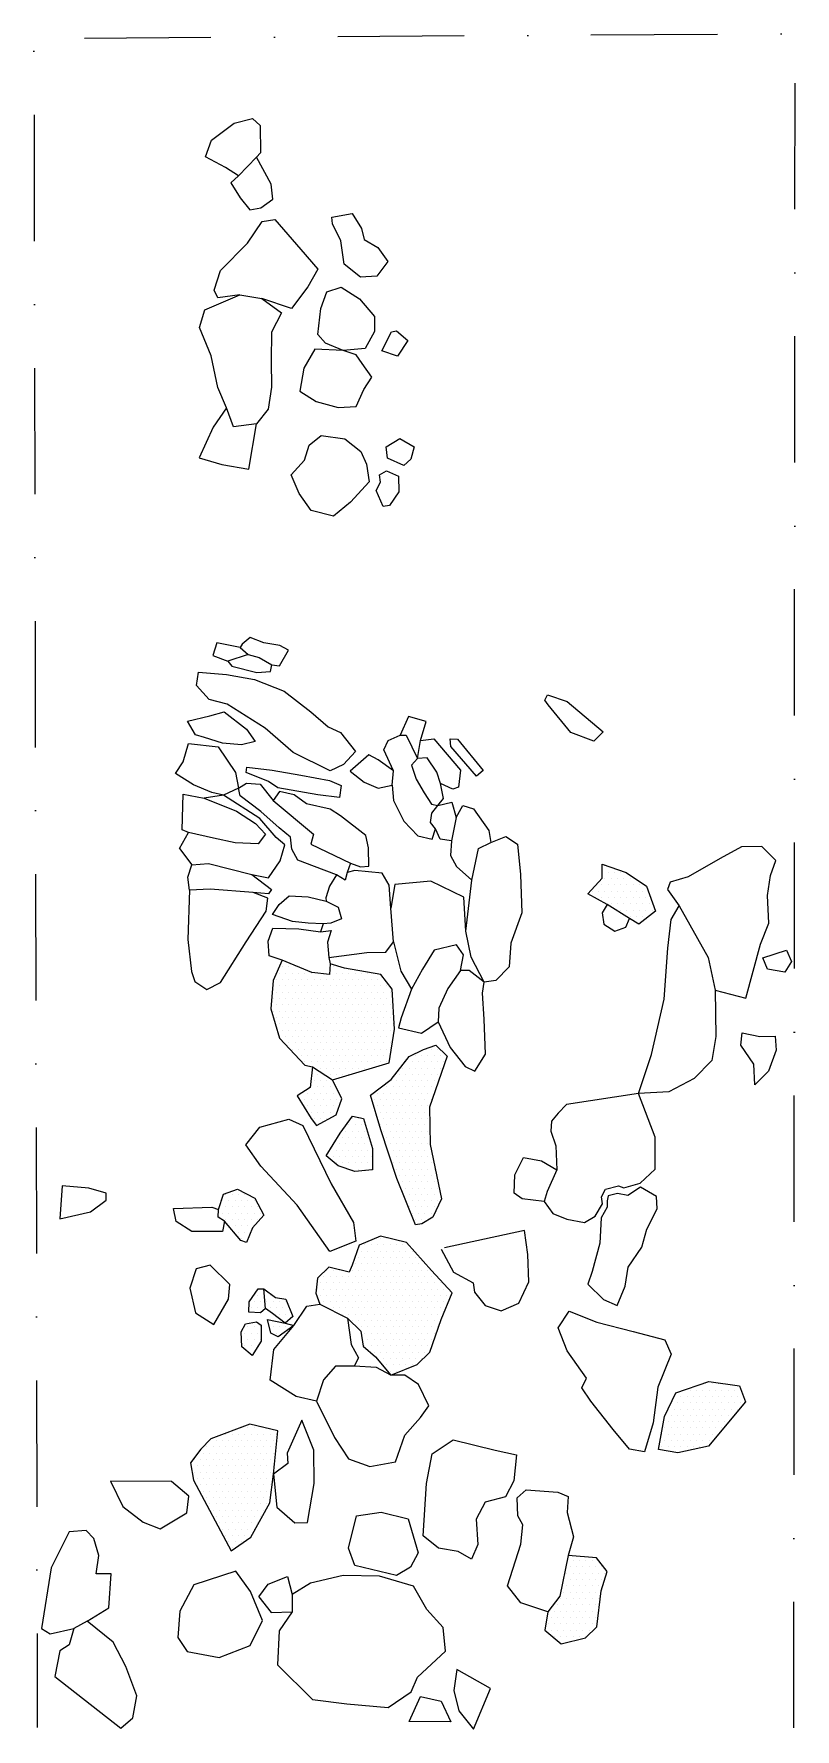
# Model space of a CAD drawing. Header units: metres. Extents: x 200 to 350, y -1656 to -1320.
import ezdxf

# ---------------------------------------------------------------- set-up
doc = ezdxf.new("R2010")
doc.units = ezdxf.units.M
doc.header["$LTSCALE"] = 25
doc.header["$MEASUREMENT"] = 0
doc.linetypes.add('STRICHPUNKTX2', pattern=[2, 1, -0.5, 0, -0.5])
doc.layers.get('0').update_dxf_attribs({"linetype": 'CONTINUOUS'})
for name, color, linetype in [('GRABUNGSGRENZE', 3, 'STRICHPUNKTX2'), ('STEINE', 4, 'CONTINUOUS'), ('STEINESCHRAFF', 4, 'CONTINUOUS')]:
    doc.layers.add(name, color=color, linetype=linetype)

# ---------------------------------------------------------------- blocks, each defined once
blk = doc.blocks.new('*X1')
at = {"color": 0}
for p, q in [((312.5, -1485), (312.5, -1485)), ((313.125, -1486.25), (313.125, -1486.25)), ((314.375, -1486.25), (314.375, -1486.25)), ((315.625, -1486.25), (315.625, -1486.25)), ((311.875, -1488.75), (311.875, -1488.75)), ((312.5, -1487.5), (312.5, -1487.5)), ((313.125, -1488.75), (313.125, -1488.75)), ((313.75, -1487.5), (313.75, -1487.5)), ((314.375, -1488.75), (314.375, -1488.75)), ((315, -1487.5), (315, -1487.5)), ((315.625, -1488.75), (315.625, -1488.75)), ((316.25, -1487.5), (316.25, -1487.5)), ((316.875, -1488.75), (316.875, -1488.75)), ((317.5, -1487.5), (317.5, -1487.5)), ((318.125, -1488.75), (318.125, -1488.75)), ((319.375, -1488.75), (319.375, -1488.75)), ((310, -1490), (310, -1490)), ((310.625, -1491.25), (310.625, -1491.25)), ((311.25, -1490), (311.25, -1490)), ((311.875, -1491.25), (311.875, -1491.25)), ((312.5, -1490), (312.5, -1490)), ((313.125, -1491.25), (313.125, -1491.25)), ((313.75, -1490), (313.75, -1490)), ((313.75, -1492.5), (313.75, -1492.5)), ((314.375, -1491.25), (314.375, -1491.25)), ((315, -1490), (315, -1490)), ((315, -1492.5), (315, -1492.5)), ((315.625, -1491.25), (315.625, -1491.25)), ((316.25, -1490), (316.25, -1490)), ((316.25, -1492.5), (316.25, -1492.5)), ((316.875, -1491.25), (316.875, -1491.25)), ((317.5, -1490), (317.5, -1490)), ((317.5, -1492.5), (317.5, -1492.5)), ((318.125, -1491.25), (318.125, -1491.25)), ((318.75, -1490), (318.75, -1490)), ((318.75, -1492.5), (318.75, -1492.5)), ((319.375, -1491.25), (319.375, -1491.25)), ((320, -1490), (320, -1490)), ((320, -1492.5), (320, -1492.5)), ((320.625, -1491.25), (320.625, -1491.25)), ((321.25, -1492.5), (321.25, -1492.5)), ((315.625, -1493.75), (315.625, -1493.75)), ((316.875, -1493.75), (316.875, -1493.75)), ((317.5, -1495), (317.5, -1495)), ((318.125, -1493.75), (318.125, -1493.75)), ((318.75, -1495), (318.75, -1495)), ((319.375, -1493.75), (319.375, -1493.75)), ((319.375, -1496.25), (319.375, -1496.25)), ((320, -1495), (320, -1495)), ((320.625, -1493.75), (320.625, -1493.75)), ((321.875, -1493.75), (321.875, -1493.75)), ((248.125, -1506.25), (248.125, -1506.25)), ((248.75, -1505), (248.75, -1505)), ((249.375, -1506.25), (249.375, -1506.25)), ((250, -1505), (250, -1505)), ((250.625, -1506.25), (250.625, -1506.25)), ((251.25, -1505), (251.25, -1505)), ((251.875, -1506.25), (251.875, -1506.25)), ((253.125, -1506.25), (253.125, -1506.25)), ((254.375, -1506.25), (254.375, -1506.25)), ((255.625, -1506.25), (255.625, -1506.25)), ((258.125, -1506.25), (258.125, -1506.25)), ((258.75, -1505), (258.75, -1505)), ((259.375, -1506.25), (259.375, -1506.25)), ((260, -1505), (260, -1505)), ((260.625, -1506.25), (260.625, -1506.25)), ((261.875, -1506.25), (261.875, -1506.25)), ((263.125, -1506.25), (263.125, -1506.25)), ((264.375, -1506.25), (264.375, -1506.25)), ((265.625, -1506.25), (265.625, -1506.25)), ((246.875, -1508.75), (246.875, -1508.75)), ((247.5, -1507.5), (247.5, -1507.5)), ((248.125, -1508.75), (248.125, -1508.75)), ((248.75, -1507.5), (248.75, -1507.5)), ((249.375, -1508.75), (249.375, -1508.75)), ((250, -1507.5), (250, -1507.5)), ((250.625, -1508.75), (250.625, -1508.75)), ((251.25, -1507.5), (251.25, -1507.5)), ((251.875, -1508.75), (251.875, -1508.75)), ((252.5, -1507.5), (252.5, -1507.5)), ((253.125, -1508.75), (253.125, -1508.75)), ((253.75, -1507.5), (253.75, -1507.5)), ((254.375, -1508.75), (254.375, -1508.75)), ((255, -1507.5), (255, -1507.5)), ((255.625, -1508.75), (255.625, -1508.75)), ((256.25, -1507.5), (256.25, -1507.5)), ((256.875, -1508.75), (256.875, -1508.75)), ((257.5, -1507.5), (257.5, -1507.5)), ((258.125, -1508.75), (258.125, -1508.75)), ((258.75, -1507.5), (258.75, -1507.5)), ((259.375, -1508.75), (259.375, -1508.75)), ((260, -1507.5), (260, -1507.5)), ((260.625, -1508.75), (260.625, -1508.75)), ((261.25, -1507.5), (261.25, -1507.5)), ((261.875, -1508.75), (261.875, -1508.75)), ((262.5, -1507.5), (262.5, -1507.5)), ((263.125, -1508.75), (263.125, -1508.75)), ((263.75, -1507.5), (263.75, -1507.5)), ((264.375, -1508.75), (264.375, -1508.75)), ((265, -1507.5), (265, -1507.5)), ((265.625, -1508.75), (265.625, -1508.75)), ((266.25, -1507.5), (266.25, -1507.5)), ((266.875, -1508.75), (266.875, -1508.75)), ((267.5, -1507.5), (267.5, -1507.5)), ((268.125, -1508.75), (268.125, -1508.75)), ((268.75, -1507.5), (268.75, -1507.5)), ((269.375, -1508.75), (269.375, -1508.75)), ((246.875, -1511.25), (246.875, -1511.25)), ((247.5, -1510), (247.5, -1510)), ((247.5, -1512.5), (247.5, -1512.5)), ((248.125, -1511.25), (248.125, -1511.25)), ((248.75, -1510), (248.75, -1510)), ((248.75, -1512.5), (248.75, -1512.5)), ((249.375, -1511.25), (249.375, -1511.25)), ((250, -1510), (250, -1510)), ((250, -1512.5), (250, -1512.5)), ((250.625, -1511.25), (250.625, -1511.25)), ((251.25, -1510), (251.25, -1510)), ((251.25, -1512.5), (251.25, -1512.5)), ((251.875, -1511.25), (251.875, -1511.25)), ((252.5, -1510), (252.5, -1510)), ((252.5, -1512.5), (252.5, -1512.5)), ((253.125, -1511.25), (253.125, -1511.25)), ((253.75, -1510), (253.75, -1510)), ((253.75, -1512.5), (253.75, -1512.5)), ((254.375, -1511.25), (254.375, -1511.25)), ((255, -1510), (255, -1510)), ((255, -1512.5), (255, -1512.5)), ((255.625, -1511.25), (255.625, -1511.25)), ((256.25, -1510), (256.25, -1510)), ((256.25, -1512.5), (256.25, -1512.5)), ((256.875, -1511.25), (256.875, -1511.25)), ((257.5, -1510), (257.5, -1510)), ((257.5, -1512.5), (257.5, -1512.5)), ((258.125, -1511.25), (258.125, -1511.25)), ((258.75, -1510), (258.75, -1510)), ((258.75, -1512.5), (258.75, -1512.5)), ((259.375, -1511.25), (259.375, -1511.25)), ((260, -1510), (260, -1510)), ((260, -1512.5), (260, -1512.5)), ((260.625, -1511.25), (260.625, -1511.25)), ((261.25, -1510), (261.25, -1510)), ((261.25, -1512.5), (261.25, -1512.5)), ((261.875, -1511.25), (261.875, -1511.25)), ((262.5, -1510), (262.5, -1510)), ((262.5, -1512.5), (262.5, -1512.5)), ((263.125, -1511.25), (263.125, -1511.25)), ((263.75, -1510), (263.75, -1510)), ((263.75, -1512.5), (263.75, -1512.5)), ((264.375, -1511.25), (264.375, -1511.25)), ((265, -1510), (265, -1510)), ((265, -1512.5), (265, -1512.5)), ((265.625, -1511.25), (265.625, -1511.25)), ((266.25, -1510), (266.25, -1510)), ((266.25, -1512.5), (266.25, -1512.5)), ((266.875, -1511.25), (266.875, -1511.25)), ((267.5, -1510), (267.5, -1510)), ((267.5, -1512.5), (267.5, -1512.5)), ((268.125, -1511.25), (268.125, -1511.25)), ((268.75, -1510), (268.75, -1510)), ((268.75, -1512.5), (268.75, -1512.5)), ((269.375, -1511.25), (269.375, -1511.25)), ((270, -1510), (270, -1510)), ((270, -1512.5), (270, -1512.5)), ((246.875, -1513.75), (246.875, -1513.75)), ((247.5, -1515), (247.5, -1515)), ((248.125, -1513.75), (248.125, -1513.75)), ((248.125, -1516.25), (248.125, -1516.25)), ((248.75, -1515), (248.75, -1515)), ((249.375, -1513.75), (249.375, -1513.75)), ((249.375, -1516.25), (249.375, -1516.25)), ((250, -1515), (250, -1515)), ((250.625, -1513.75), (250.625, -1513.75)), ((250.625, -1516.25), (250.625, -1516.25)), ((251.25, -1515), (251.25, -1515)), ((251.875, -1513.75), (251.875, -1513.75)), ((251.875, -1516.25), (251.875, -1516.25)), ((252.5, -1515), (252.5, -1515)), ((253.125, -1513.75), (253.125, -1513.75)), ((253.125, -1516.25), (253.125, -1516.25)), ((253.75, -1515), (253.75, -1515)), ((254.375, -1513.75), (254.375, -1513.75)), ((254.375, -1516.25), (254.375, -1516.25)), ((255, -1515), (255, -1515)), ((255.625, -1513.75), (255.625, -1513.75)), ((255.625, -1516.25), (255.625, -1516.25)), ((256.25, -1515), (256.25, -1515)), ((256.875, -1513.75), (256.875, -1513.75)), ((256.875, -1516.25), (256.875, -1516.25)), ((257.5, -1515), (257.5, -1515)), ((258.125, -1513.75), (258.125, -1513.75)), ((258.125, -1516.25), (258.125, -1516.25)), ((258.75, -1515), (258.75, -1515)), ((259.375, -1513.75), (259.375, -1513.75)), ((259.375, -1516.25), (259.375, -1516.25)), ((260, -1515), (260, -1515)), ((260.625, -1513.75), (260.625, -1513.75)), ((260.625, -1516.25), (260.625, -1516.25)), ((261.25, -1515), (261.25, -1515)), ((261.875, -1513.75), (261.875, -1513.75)), ((261.875, -1516.25), (261.875, -1516.25)), ((262.5, -1515), (262.5, -1515)), ((263.125, -1513.75), (263.125, -1513.75)), ((263.125, -1516.25), (263.125, -1516.25)), ((263.75, -1515), (263.75, -1515)), ((264.375, -1513.75), (264.375, -1513.75)), ((264.375, -1516.25), (264.375, -1516.25)), ((265, -1515), (265, -1515)), ((265.625, -1513.75), (265.625, -1513.75)), ((265.625, -1516.25), (265.625, -1516.25)), ((266.25, -1515), (266.25, -1515)), ((266.875, -1513.75), (266.875, -1513.75)), ((266.875, -1516.25), (266.875, -1516.25)), ((267.5, -1515), (267.5, -1515)), ((268.125, -1513.75), (268.125, -1513.75)), ((268.125, -1516.25), (268.125, -1516.25)), ((268.75, -1515), (268.75, -1515)), ((269.375, -1513.75), (269.375, -1513.75)), ((269.375, -1516.25), (269.375, -1516.25)), ((270, -1515), (270, -1515)), ((270.625, -1513.75), (270.625, -1513.75)), ((270.625, -1516.25), (270.625, -1516.25)), ((248.125, -1518.75), (248.125, -1518.75)), ((248.75, -1517.5), (248.75, -1517.5)), ((249.375, -1518.75), (249.375, -1518.75)), ((250, -1517.5), (250, -1517.5)), ((250, -1520), (250, -1520)), ((250.625, -1518.75), (250.625, -1518.75)), ((251.25, -1517.5), (251.25, -1517.5)), ((251.25, -1520), (251.25, -1520)), ((251.875, -1518.75), (251.875, -1518.75)), ((252.5, -1517.5), (252.5, -1517.5)), ((252.5, -1520), (252.5, -1520)), ((253.125, -1518.75), (253.125, -1518.75)), ((253.75, -1517.5), (253.75, -1517.5)), ((253.75, -1520), (253.75, -1520)), ((254.375, -1518.75), (254.375, -1518.75)), ((255, -1517.5), (255, -1517.5)), ((255, -1520), (255, -1520)), ((255.625, -1518.75), (255.625, -1518.75)), ((256.25, -1517.5), (256.25, -1517.5)), ((256.25, -1520), (256.25, -1520)), ((256.875, -1518.75), (256.875, -1518.75)), ((257.5, -1517.5), (257.5, -1517.5)), ((257.5, -1520), (257.5, -1520)), ((258.125, -1518.75), (258.125, -1518.75)), ((258.75, -1517.5), (258.75, -1517.5)), ((258.75, -1520), (258.75, -1520)), ((259.375, -1518.75), (259.375, -1518.75)), ((260, -1517.5), (260, -1517.5)), ((260, -1520), (260, -1520)), ((260.625, -1518.75), (260.625, -1518.75)), ((261.25, -1517.5), (261.25, -1517.5)), ((261.25, -1520), (261.25, -1520)), ((261.875, -1518.75), (261.875, -1518.75)), ((262.5, -1517.5), (262.5, -1517.5)), ((262.5, -1520), (262.5, -1520)), ((263.125, -1518.75), (263.125, -1518.75)), ((263.75, -1517.5), (263.75, -1517.5)), ((263.75, -1520), (263.75, -1520)), ((264.375, -1518.75), (264.375, -1518.75)), ((265, -1517.5), (265, -1517.5)), ((265, -1520), (265, -1520)), ((265.625, -1518.75), (265.625, -1518.75)), ((266.25, -1517.5), (266.25, -1517.5)), ((266.25, -1520), (266.25, -1520)), ((266.875, -1518.75), (266.875, -1518.75)), ((267.5, -1517.5), (267.5, -1517.5)), ((267.5, -1520), (267.5, -1520)), ((268.125, -1518.75), (268.125, -1518.75)), ((268.75, -1517.5), (268.75, -1517.5)), ((268.75, -1520), (268.75, -1520)), ((269.375, -1518.75), (269.375, -1518.75)), ((270, -1517.5), (270, -1517.5)), ((270, -1520), (270, -1520)), ((270.625, -1518.75), (270.625, -1518.75)), ((250.625, -1521.25), (250.625, -1521.25)), ((251.875, -1521.25), (251.875, -1521.25)), ((252.5, -1522.5), (252.5, -1522.5)), ((253.125, -1521.25), (253.125, -1521.25)), ((253.75, -1522.5), (253.75, -1522.5)), ((254.375, -1521.25), (254.375, -1521.25)), ((255, -1522.5), (255, -1522.5)), ((255.625, -1521.25), (255.625, -1521.25)), ((256.25, -1522.5), (256.25, -1522.5)), ((256.875, -1521.25), (256.875, -1521.25)), ((257.5, -1522.5), (257.5, -1522.5)), ((258.125, -1521.25), (258.125, -1521.25)), ((258.75, -1522.5), (258.75, -1522.5)), ((259.375, -1521.25), (259.375, -1521.25)), ((260, -1522.5), (260, -1522.5)), ((260.625, -1521.25), (260.625, -1521.25)), ((261.25, -1522.5), (261.25, -1522.5)), ((261.875, -1521.25), (261.875, -1521.25)), ((262.5, -1522.5), (262.5, -1522.5)), ((263.125, -1521.25), (263.125, -1521.25)), ((263.75, -1522.5), (263.75, -1522.5)), ((264.375, -1521.25), (264.375, -1521.25)), ((265, -1522.5), (265, -1522.5)), ((265.625, -1521.25), (265.625, -1521.25)), ((266.25, -1522.5), (266.25, -1522.5)), ((266.875, -1521.25), (266.875, -1521.25)), ((267.5, -1522.5), (267.5, -1522.5)), ((268.125, -1521.25), (268.125, -1521.25)), ((268.75, -1522.5), (268.75, -1522.5)), ((269.375, -1521.25), (269.375, -1521.25)), ((270, -1522.5), (270, -1522.5)), ((275, -1522.5), (275, -1522.5)), ((276.25, -1522.5), (276.25, -1522.5)), ((276.875, -1521.25), (276.875, -1521.25)), ((277.5, -1522.5), (277.5, -1522.5)), ((278.125, -1521.25), (278.125, -1521.25)), ((278.75, -1522.5), (278.75, -1522.5)), ((279.375, -1521.25), (279.375, -1521.25)), ((280, -1522.5), (280, -1522.5)), ((253.125, -1523.75), (253.125, -1523.75)), ((254.375, -1523.75), (254.375, -1523.75)), ((255, -1525), (255, -1525)), ((255.625, -1523.75), (255.625, -1523.75)), ((255.625, -1526.25), (255.625, -1526.25)), ((256.25, -1525), (256.25, -1525)), ((256.875, -1523.75), (256.875, -1523.75)), ((256.875, -1526.25), (256.875, -1526.25)), ((257.5, -1525), (257.5, -1525)), ((258.125, -1523.75), (258.125, -1523.75)), ((258.125, -1526.25), (258.125, -1526.25)), ((258.75, -1525), (258.75, -1525)), ((259.375, -1523.75), (259.375, -1523.75)), ((259.375, -1526.25), (259.375, -1526.25)), ((260, -1525), (260, -1525)), ((260.625, -1523.75), (260.625, -1523.75)), ((260.625, -1526.25), (260.625, -1526.25)), ((261.25, -1525), (261.25, -1525)), ((261.875, -1523.75), (261.875, -1523.75)), ((261.875, -1526.25), (261.875, -1526.25)), ((262.5, -1525), (262.5, -1525)), ((263.125, -1523.75), (263.125, -1523.75)), ((263.75, -1525), (263.75, -1525)), ((264.375, -1523.75), (264.375, -1523.75)), ((265, -1525), (265, -1525)), ((265.625, -1523.75), (265.625, -1523.75)), ((266.25, -1525), (266.25, -1525)), ((266.875, -1523.75), (266.875, -1523.75)), ((268.125, -1523.75), (268.125, -1523.75)), ((269.375, -1523.75), (269.375, -1523.75)), ((271.875, -1526.25), (271.875, -1526.25)), ((272.5, -1525), (272.5, -1525)), ((273.125, -1523.75), (273.125, -1523.75)), ((273.125, -1526.25), (273.125, -1526.25)), ((273.75, -1525), (273.75, -1525)), ((274.375, -1523.75), (274.375, -1523.75)), ((274.375, -1526.25), (274.375, -1526.25)), ((275, -1525), (275, -1525)), ((275.625, -1523.75), (275.625, -1523.75)), ((275.625, -1526.25), (275.625, -1526.25)), ((276.25, -1525), (276.25, -1525)), ((276.875, -1523.75), (276.875, -1523.75)), ((276.875, -1526.25), (276.875, -1526.25)), ((277.5, -1525), (277.5, -1525)), ((278.125, -1523.75), (278.125, -1523.75)), ((278.125, -1526.25), (278.125, -1526.25)), ((278.75, -1525), (278.75, -1525)), ((279.375, -1523.75), (279.375, -1523.75)), ((279.375, -1526.25), (279.375, -1526.25)), ((280, -1525), (280, -1525)), ((280.625, -1523.75), (280.625, -1523.75)), ((252.5, -1530), (252.5, -1530)), ((253.75, -1530), (253.75, -1530)), ((254.375, -1528.75), (254.375, -1528.75)), ((255, -1527.5), (255, -1527.5)), ((255, -1530), (255, -1530)), ((255.625, -1528.75), (255.625, -1528.75)), ((256.25, -1527.5), (256.25, -1527.5)), ((256.25, -1530), (256.25, -1530)), ((256.875, -1528.75), (256.875, -1528.75)), ((257.5, -1527.5), (257.5, -1527.5)), ((257.5, -1530), (257.5, -1530)), ((258.125, -1528.75), (258.125, -1528.75)), ((258.75, -1530), (258.75, -1530)), ((267.5, -1530), (267.5, -1530)), ((268.75, -1530), (268.75, -1530)), ((269.375, -1528.75), (269.375, -1528.75)), ((270, -1527.5), (270, -1527.5)), ((270, -1530), (270, -1530)), ((270.625, -1528.75), (270.625, -1528.75)), ((271.25, -1527.5), (271.25, -1527.5)), ((271.25, -1530), (271.25, -1530)), ((271.875, -1528.75), (271.875, -1528.75)), ((272.5, -1527.5), (272.5, -1527.5)), ((272.5, -1530), (272.5, -1530)), ((273.125, -1528.75), (273.125, -1528.75)), ((273.75, -1527.5), (273.75, -1527.5)), ((273.75, -1530), (273.75, -1530)), ((274.375, -1528.75), (274.375, -1528.75)), ((275, -1527.5), (275, -1527.5)), ((275, -1530), (275, -1530)), ((275.625, -1528.75), (275.625, -1528.75)), ((276.25, -1527.5), (276.25, -1527.5)), ((276.25, -1530), (276.25, -1530)), ((276.875, -1528.75), (276.875, -1528.75)), ((277.5, -1527.5), (277.5, -1527.5)), ((277.5, -1530), (277.5, -1530)), ((278.125, -1528.75), (278.125, -1528.75)), ((278.75, -1527.5), (278.75, -1527.5)), ((253.125, -1531.25), (253.125, -1531.25)), ((253.75, -1532.5), (253.75, -1532.5)), ((254.375, -1531.25), (254.375, -1531.25)), ((255, -1532.5), (255, -1532.5)), ((255.625, -1531.25), (255.625, -1531.25)), ((256.25, -1532.5), (256.25, -1532.5)), ((256.875, -1531.25), (256.875, -1531.25)), ((257.5, -1532.5), (257.5, -1532.5)), ((258.125, -1531.25), (258.125, -1531.25)), ((258.75, -1532.5), (258.75, -1532.5)), ((259.375, -1531.25), (259.375, -1531.25)), ((266.875, -1531.25), (266.875, -1531.25)), ((267.5, -1532.5), (267.5, -1532.5)), ((268.125, -1531.25), (268.125, -1531.25)), ((268.75, -1532.5), (268.75, -1532.5)), ((269.375, -1531.25), (269.375, -1531.25)), ((270, -1532.5), (270, -1532.5)), ((270.625, -1531.25), (270.625, -1531.25)), ((271.25, -1532.5), (271.25, -1532.5)), ((271.875, -1531.25), (271.875, -1531.25)), ((272.5, -1532.5), (272.5, -1532.5)), ((273.125, -1531.25), (273.125, -1531.25)), ((273.75, -1532.5), (273.75, -1532.5)), ((274.375, -1531.25), (274.375, -1531.25)), ((275, -1532.5), (275, -1532.5)), ((275.625, -1531.25), (275.625, -1531.25)), ((276.25, -1532.5), (276.25, -1532.5)), ((276.875, -1531.25), (276.875, -1531.25)), ((277.5, -1532.5), (277.5, -1532.5)), ((278.125, -1531.25), (278.125, -1531.25)), ((254.375, -1533.75), (254.375, -1533.75)), ((255, -1535), (255, -1535)), ((255.625, -1533.75), (255.625, -1533.75)), ((255.625, -1536.25), (255.625, -1536.25)), ((256.25, -1535), (256.25, -1535)), ((256.875, -1533.75), (256.875, -1533.75)), ((257.5, -1535), (257.5, -1535)), ((258.125, -1533.75), (258.125, -1533.75)), ((259.375, -1533.75), (259.375, -1533.75)), ((261.875, -1536.25), (261.875, -1536.25)), ((262.5, -1535), (262.5, -1535)), ((263.125, -1536.25), (263.125, -1536.25)), ((263.75, -1535), (263.75, -1535)), ((264.375, -1536.25), (264.375, -1536.25)), ((268.125, -1533.75), (268.125, -1533.75)), ((268.125, -1536.25), (268.125, -1536.25)), ((268.75, -1535), (268.75, -1535)), ((269.375, -1533.75), (269.375, -1533.75)), ((269.375, -1536.25), (269.375, -1536.25)), ((270, -1535), (270, -1535)), ((270.625, -1533.75), (270.625, -1533.75)), ((270.625, -1536.25), (270.625, -1536.25)), ((271.25, -1535), (271.25, -1535)), ((271.875, -1533.75), (271.875, -1533.75)), ((271.875, -1536.25), (271.875, -1536.25)), ((272.5, -1535), (272.5, -1535)), ((273.125, -1533.75), (273.125, -1533.75)), ((273.125, -1536.25), (273.125, -1536.25)), ((273.75, -1535), (273.75, -1535)), ((274.375, -1533.75), (274.375, -1533.75)), ((274.375, -1536.25), (274.375, -1536.25)), ((275, -1535), (275, -1535)), ((275.625, -1533.75), (275.625, -1533.75)), ((275.625, -1536.25), (275.625, -1536.25)), ((276.25, -1535), (276.25, -1535)), ((276.875, -1533.75), (276.875, -1533.75)), ((276.875, -1536.25), (276.875, -1536.25)), ((277.5, -1535), (277.5, -1535)), ((260, -1540), (260, -1540)), ((260.625, -1538.75), (260.625, -1538.75)), ((261.25, -1537.5), (261.25, -1537.5)), ((261.25, -1540), (261.25, -1540)), ((261.875, -1538.75), (261.875, -1538.75)), ((262.5, -1537.5), (262.5, -1537.5)), ((262.5, -1540), (262.5, -1540)), ((263.125, -1538.75), (263.125, -1538.75)), ((263.75, -1537.5), (263.75, -1537.5)), ((263.75, -1540), (263.75, -1540)), ((264.375, -1538.75), (264.375, -1538.75)), ((265, -1537.5), (265, -1537.5)), ((265, -1540), (265, -1540)), ((265.625, -1538.75), (265.625, -1538.75)), ((268.75, -1537.5), (268.75, -1537.5)), ((269.375, -1538.75), (269.375, -1538.75)), ((270, -1537.5), (270, -1537.5)), ((270, -1540), (270, -1540)), ((270.625, -1538.75), (270.625, -1538.75)), ((271.25, -1537.5), (271.25, -1537.5)), ((271.25, -1540), (271.25, -1540)), ((271.875, -1538.75), (271.875, -1538.75)), ((272.5, -1537.5), (272.5, -1537.5)), ((272.5, -1540), (272.5, -1540)), ((273.125, -1538.75), (273.125, -1538.75)), ((273.75, -1537.5), (273.75, -1537.5)), ((273.75, -1540), (273.75, -1540)), ((274.375, -1538.75), (274.375, -1538.75)), ((275, -1537.5), (275, -1537.5)), ((275, -1540), (275, -1540)), ((275.625, -1538.75), (275.625, -1538.75)), ((276.25, -1537.5), (276.25, -1537.5)), ((276.25, -1540), (276.25, -1540)), ((276.875, -1538.75), (276.875, -1538.75)), ((277.5, -1537.5), (277.5, -1537.5)), ((277.5, -1540), (277.5, -1540)), ((258.125, -1541.25), (258.125, -1541.25)), ((258.75, -1542.5), (258.75, -1542.5)), ((259.375, -1541.25), (259.375, -1541.25)), ((260, -1542.5), (260, -1542.5)), ((260.625, -1541.25), (260.625, -1541.25)), ((261.25, -1542.5), (261.25, -1542.5)), ((261.875, -1541.25), (261.875, -1541.25)), ((262.5, -1542.5), (262.5, -1542.5)), ((263.125, -1541.25), (263.125, -1541.25)), ((263.75, -1542.5), (263.75, -1542.5)), ((264.375, -1541.25), (264.375, -1541.25)), ((265, -1542.5), (265, -1542.5)), ((265.625, -1541.25), (265.625, -1541.25)), ((266.25, -1542.5), (266.25, -1542.5)), ((270, -1542.5), (270, -1542.5)), ((270.625, -1541.25), (270.625, -1541.25)), ((271.25, -1542.5), (271.25, -1542.5)), ((271.875, -1541.25), (271.875, -1541.25)), ((272.5, -1542.5), (272.5, -1542.5)), ((273.125, -1541.25), (273.125, -1541.25)), ((273.75, -1542.5), (273.75, -1542.5)), ((274.375, -1541.25), (274.375, -1541.25)), ((275, -1542.5), (275, -1542.5)), ((275.625, -1541.25), (275.625, -1541.25)), ((276.25, -1542.5), (276.25, -1542.5)), ((276.875, -1541.25), (276.875, -1541.25)), ((277.5, -1542.5), (277.5, -1542.5)), ((278.125, -1541.25), (278.125, -1541.25)), ((259.375, -1543.75), (259.375, -1543.75)), ((260.625, -1543.75), (260.625, -1543.75)), ((261.875, -1543.75), (261.875, -1543.75)), ((262.5, -1545), (262.5, -1545)), ((263.125, -1543.75), (263.125, -1543.75)), ((263.75, -1545), (263.75, -1545)), ((264.375, -1543.75), (264.375, -1543.75)), ((265, -1545), (265, -1545)), ((265.625, -1543.75), (265.625, -1543.75)), ((266.25, -1545), (266.25, -1545)), ((270.625, -1543.75), (270.625, -1543.75)), ((271.25, -1545), (271.25, -1545)), ((271.875, -1543.75), (271.875, -1543.75)), ((271.875, -1546.25), (271.875, -1546.25)), ((272.5, -1545), (272.5, -1545)), ((273.125, -1543.75), (273.125, -1543.75)), ((273.125, -1546.25), (273.125, -1546.25)), ((273.75, -1545), (273.75, -1545)), ((274.375, -1543.75), (274.375, -1543.75)), ((274.375, -1546.25), (274.375, -1546.25)), ((275, -1545), (275, -1545)), ((275.625, -1543.75), (275.625, -1543.75)), ((275.625, -1546.25), (275.625, -1546.25)), ((276.25, -1545), (276.25, -1545)), ((276.875, -1543.75), (276.875, -1543.75)), ((276.875, -1546.25), (276.875, -1546.25)), ((277.5, -1545), (277.5, -1545)), ((278.125, -1543.75), (278.125, -1543.75)), ((278.125, -1546.25), (278.125, -1546.25)), ((278.75, -1545), (278.75, -1545)), ((237.5, -1550), (237.5, -1550)), ((238.75, -1550), (238.75, -1550)), ((240, -1550), (240, -1550)), ((241.25, -1550), (241.25, -1550)), ((272.5, -1547.5), (272.5, -1547.5)), ((273.125, -1548.75), (273.125, -1548.75)), ((273.75, -1547.5), (273.75, -1547.5)), ((273.75, -1550), (273.75, -1550)), ((274.375, -1548.75), (274.375, -1548.75)), ((275, -1547.5), (275, -1547.5)), ((275, -1550), (275, -1550)), ((275.625, -1548.75), (275.625, -1548.75)), ((276.25, -1547.5), (276.25, -1547.5)), ((276.25, -1550), (276.25, -1550)), ((276.875, -1548.75), (276.875, -1548.75)), ((277.5, -1547.5), (277.5, -1547.5)), ((277.5, -1550), (277.5, -1550)), ((278.125, -1548.75), (278.125, -1548.75)), ((278.75, -1547.5), (278.75, -1547.5)), ((278.75, -1550), (278.75, -1550)), ((279.375, -1548.75), (279.375, -1548.75)), ((280, -1550), (280, -1550)), ((236.25, -1552.5), (236.25, -1552.5)), ((236.875, -1551.25), (236.875, -1551.25)), ((237.5, -1552.5), (237.5, -1552.5)), ((238.125, -1551.25), (238.125, -1551.25)), ((238.75, -1552.5), (238.75, -1552.5)), ((239.375, -1551.25), (239.375, -1551.25)), ((240, -1552.5), (240, -1552.5)), ((240.625, -1551.25), (240.625, -1551.25)), ((241.25, -1552.5), (241.25, -1552.5)), ((241.875, -1551.25), (241.875, -1551.25)), ((242.5, -1552.5), (242.5, -1552.5)), ((243.125, -1551.25), (243.125, -1551.25)), ((243.75, -1552.5), (243.75, -1552.5)), ((273.125, -1551.25), (273.125, -1551.25)), ((273.75, -1552.5), (273.75, -1552.5)), ((274.375, -1551.25), (274.375, -1551.25)), ((275, -1552.5), (275, -1552.5)), ((275.625, -1551.25), (275.625, -1551.25)), ((276.25, -1552.5), (276.25, -1552.5)), ((276.875, -1551.25), (276.875, -1551.25)), ((277.5, -1552.5), (277.5, -1552.5)), ((278.125, -1551.25), (278.125, -1551.25)), ((278.75, -1552.5), (278.75, -1552.5)), ((279.375, -1551.25), (279.375, -1551.25)), ((236.875, -1553.75), (236.875, -1553.75)), ((237.5, -1555), (237.5, -1555)), ((238.125, -1553.75), (238.125, -1553.75)), ((238.125, -1556.25), (238.125, -1556.25)), ((238.75, -1555), (238.75, -1555)), ((239.375, -1553.75), (239.375, -1553.75)), ((239.375, -1556.25), (239.375, -1556.25)), ((240, -1555), (240, -1555)), ((240.625, -1553.75), (240.625, -1553.75)), ((240.625, -1556.25), (240.625, -1556.25)), ((241.25, -1555), (241.25, -1555)), ((241.875, -1553.75), (241.875, -1553.75)), ((241.875, -1556.25), (241.875, -1556.25)), ((242.5, -1555), (242.5, -1555)), ((243.125, -1553.75), (243.125, -1553.75)), ((243.125, -1556.25), (243.125, -1556.25)), ((243.75, -1555), (243.75, -1555)), ((244.375, -1553.75), (244.375, -1553.75)), ((274.375, -1553.75), (274.375, -1553.75)), ((275, -1555), (275, -1555)), ((275.625, -1553.75), (275.625, -1553.75)), ((276.25, -1555), (276.25, -1555)), ((276.875, -1553.75), (276.875, -1553.75)), ((277.5, -1555), (277.5, -1555)), ((278.125, -1553.75), (278.125, -1553.75)), ((240, -1557.5), (240, -1557.5)), ((240.625, -1558.75), (240.625, -1558.75)), ((241.25, -1557.5), (241.25, -1557.5)), ((241.875, -1558.75), (241.875, -1558.75)), ((265, -1560), (265, -1560)), ((266.25, -1560), (266.25, -1560)), ((267.5, -1560), (267.5, -1560)), ((268.125, -1558.75), (268.125, -1558.75)), ((268.75, -1560), (268.75, -1560)), ((269.375, -1558.75), (269.375, -1558.75)), ((270, -1560), (270, -1560)), ((271.25, -1560), (271.25, -1560)), ((272.5, -1560), (272.5, -1560)), ((263.75, -1562.5), (263.75, -1562.5)), ((264.375, -1561.25), (264.375, -1561.25)), ((265, -1562.5), (265, -1562.5)), ((265.625, -1561.25), (265.625, -1561.25)), ((266.25, -1562.5), (266.25, -1562.5)), ((266.875, -1561.25), (266.875, -1561.25)), ((267.5, -1562.5), (267.5, -1562.5)), ((268.125, -1561.25), (268.125, -1561.25)), ((268.75, -1562.5), (268.75, -1562.5)), ((269.375, -1561.25), (269.375, -1561.25)), ((270, -1562.5), (270, -1562.5)), ((270.625, -1561.25), (270.625, -1561.25)), ((271.25, -1562.5), (271.25, -1562.5)), ((271.875, -1561.25), (271.875, -1561.25)), ((272.5, -1562.5), (272.5, -1562.5)), ((273.125, -1561.25), (273.125, -1561.25)), ((273.75, -1562.5), (273.75, -1562.5)), ((274.375, -1561.25), (274.375, -1561.25)), ((275, -1562.5), (275, -1562.5)), ((256.875, -1566.25), (256.875, -1566.25)), ((257.5, -1565), (257.5, -1565)), ((258.125, -1566.25), (258.125, -1566.25)), ((258.75, -1565), (258.75, -1565)), ((259.375, -1566.25), (259.375, -1566.25)), ((260, -1565), (260, -1565)), ((260.625, -1566.25), (260.625, -1566.25)), ((261.875, -1566.25), (261.875, -1566.25)), ((262.5, -1565), (262.5, -1565)), ((263.125, -1563.75), (263.125, -1563.75)), ((263.125, -1566.25), (263.125, -1566.25)), ((263.75, -1565), (263.75, -1565)), ((264.375, -1563.75), (264.375, -1563.75)), ((264.375, -1566.25), (264.375, -1566.25)), ((265, -1565), (265, -1565)), ((265.625, -1563.75), (265.625, -1563.75)), ((265.625, -1566.25), (265.625, -1566.25)), ((266.25, -1565), (266.25, -1565)), ((266.875, -1563.75), (266.875, -1563.75)), ((266.875, -1566.25), (266.875, -1566.25)), ((267.5, -1565), (267.5, -1565)), ((268.125, -1563.75), (268.125, -1563.75)), ((268.125, -1566.25), (268.125, -1566.25)), ((268.75, -1565), (268.75, -1565)), ((269.375, -1563.75), (269.375, -1563.75)), ((269.375, -1566.25), (269.375, -1566.25)), ((270, -1565), (270, -1565)), ((270.625, -1563.75), (270.625, -1563.75)), ((270.625, -1566.25), (270.625, -1566.25)), ((271.25, -1565), (271.25, -1565)), ((271.875, -1563.75), (271.875, -1563.75)), ((271.875, -1566.25), (271.875, -1566.25)), ((272.5, -1565), (272.5, -1565)), ((273.125, -1563.75), (273.125, -1563.75)), ((273.125, -1566.25), (273.125, -1566.25)), ((273.75, -1565), (273.75, -1565)), ((274.375, -1563.75), (274.375, -1563.75)), ((274.375, -1566.25), (274.375, -1566.25)), ((275, -1565), (275, -1565)), ((275.625, -1563.75), (275.625, -1563.75)), ((275.625, -1566.25), (275.625, -1566.25)), ((276.25, -1565), (276.25, -1565)), ((276.875, -1563.75), (276.875, -1563.75)), ((276.875, -1566.25), (276.875, -1566.25)), ((277.5, -1565), (277.5, -1565)), ((278.125, -1566.25), (278.125, -1566.25)), ((243.75, -1570), (243.75, -1570)), ((244.375, -1568.75), (244.375, -1568.75)), ((245, -1570), (245, -1570)), ((246.25, -1570), (246.25, -1570)), ((255.625, -1568.75), (255.625, -1568.75)), ((256.25, -1567.5), (256.25, -1567.5)), ((256.25, -1570), (256.25, -1570)), ((256.875, -1568.75), (256.875, -1568.75)), ((257.5, -1567.5), (257.5, -1567.5)), ((257.5, -1570), (257.5, -1570)), ((258.125, -1568.75), (258.125, -1568.75)), ((258.75, -1567.5), (258.75, -1567.5)), ((258.75, -1570), (258.75, -1570)), ((259.375, -1568.75), (259.375, -1568.75)), ((260, -1567.5), (260, -1567.5)), ((260, -1570), (260, -1570)), ((260.625, -1568.75), (260.625, -1568.75)), ((261.25, -1567.5), (261.25, -1567.5)), ((261.25, -1570), (261.25, -1570)), ((261.875, -1568.75), (261.875, -1568.75)), ((262.5, -1567.5), (262.5, -1567.5)), ((262.5, -1570), (262.5, -1570)), ((263.125, -1568.75), (263.125, -1568.75)), ((263.75, -1567.5), (263.75, -1567.5)), ((263.75, -1570), (263.75, -1570)), ((264.375, -1568.75), (264.375, -1568.75)), ((265, -1567.5), (265, -1567.5)), ((265, -1570), (265, -1570)), ((265.625, -1568.75), (265.625, -1568.75)), ((266.25, -1567.5), (266.25, -1567.5)), ((266.25, -1570), (266.25, -1570)), ((266.875, -1568.75), (266.875, -1568.75)), ((267.5, -1567.5), (267.5, -1567.5)), ((267.5, -1570), (267.5, -1570)), ((268.125, -1568.75), (268.125, -1568.75)), ((268.75, -1567.5), (268.75, -1567.5)), ((268.75, -1570), (268.75, -1570)), ((269.375, -1568.75), (269.375, -1568.75)), ((270, -1567.5), (270, -1567.5)), ((270, -1570), (270, -1570)), ((270.625, -1568.75), (270.625, -1568.75)), ((271.25, -1567.5), (271.25, -1567.5)), ((271.25, -1570), (271.25, -1570)), ((271.875, -1568.75), (271.875, -1568.75)), ((272.5, -1567.5), (272.5, -1567.5)), ((272.5, -1570), (272.5, -1570)), ((273.125, -1568.75), (273.125, -1568.75)), ((273.75, -1567.5), (273.75, -1567.5)), ((273.75, -1570), (273.75, -1570)), ((274.375, -1568.75), (274.375, -1568.75)), ((275, -1567.5), (275, -1567.5)), ((275, -1570), (275, -1570)), ((275.625, -1568.75), (275.625, -1568.75)), ((276.25, -1567.5), (276.25, -1567.5)), ((276.25, -1570), (276.25, -1570)), ((276.875, -1568.75), (276.875, -1568.75)), ((277.5, -1567.5), (277.5, -1567.5)), ((277.5, -1570), (277.5, -1570)), ((278.125, -1568.75), (278.125, -1568.75)), ((278.75, -1567.5), (278.75, -1567.5)), ((278.75, -1570), (278.75, -1570)), ((279.375, -1568.75), (279.375, -1568.75)), ((280, -1567.5), (280, -1567.5)), ((280, -1570), (280, -1570)), ((280.625, -1568.75), (280.625, -1568.75)), ((281.25, -1570), (281.25, -1570)), ((242.5, -1572.5), (242.5, -1572.5)), ((243.125, -1571.25), (243.125, -1571.25)), ((243.75, -1572.5), (243.75, -1572.5)), ((244.375, -1571.25), (244.375, -1571.25)), ((245, -1572.5), (245, -1572.5)), ((245.625, -1571.25), (245.625, -1571.25)), ((246.25, -1572.5), (246.25, -1572.5)), ((246.875, -1571.25), (246.875, -1571.25)), ((247.5, -1572.5), (247.5, -1572.5)), ((248.125, -1571.25), (248.125, -1571.25)), ((248.75, -1572.5), (248.75, -1572.5)), ((249.375, -1571.25), (249.375, -1571.25)), ((250, -1572.5), (250, -1572.5)), ((256.875, -1571.25), (256.875, -1571.25)), ((258.125, -1571.25), (258.125, -1571.25)), ((258.75, -1572.5), (258.75, -1572.5)), ((259.375, -1571.25), (259.375, -1571.25)), ((260, -1572.5), (260, -1572.5)), ((260.625, -1571.25), (260.625, -1571.25)), ((261.25, -1572.5), (261.25, -1572.5)), ((261.875, -1571.25), (261.875, -1571.25)), ((262.5, -1572.5), (262.5, -1572.5)), ((263.125, -1571.25), (263.125, -1571.25)), ((263.75, -1572.5), (263.75, -1572.5)), ((264.375, -1571.25), (264.375, -1571.25)), ((265, -1572.5), (265, -1572.5)), ((265.625, -1571.25), (265.625, -1571.25)), ((266.25, -1572.5), (266.25, -1572.5)), ((266.875, -1571.25), (266.875, -1571.25)), ((267.5, -1572.5), (267.5, -1572.5)), ((268.125, -1571.25), (268.125, -1571.25)), ((268.75, -1572.5), (268.75, -1572.5)), ((269.375, -1571.25), (269.375, -1571.25)), ((270, -1572.5), (270, -1572.5)), ((270.625, -1571.25), (270.625, -1571.25)), ((271.25, -1572.5), (271.25, -1572.5)), ((271.875, -1571.25), (271.875, -1571.25)), ((272.5, -1572.5), (272.5, -1572.5)), ((273.125, -1571.25), (273.125, -1571.25)), ((273.75, -1572.5), (273.75, -1572.5)), ((274.375, -1571.25), (274.375, -1571.25)), ((275, -1572.5), (275, -1572.5)), ((275.625, -1571.25), (275.625, -1571.25)), ((276.25, -1572.5), (276.25, -1572.5)), ((276.875, -1571.25), (276.875, -1571.25)), ((277.5, -1572.5), (277.5, -1572.5)), ((278.125, -1571.25), (278.125, -1571.25)), ((278.75, -1572.5), (278.75, -1572.5)), ((279.375, -1571.25), (279.375, -1571.25)), ((280, -1572.5), (280, -1572.5)), ((280.625, -1571.25), (280.625, -1571.25)), ((241.875, -1576.25), (241.875, -1576.25)), ((243.125, -1576.25), (243.125, -1576.25)), ((244.375, -1576.25), (244.375, -1576.25)), ((246.25, -1575), (246.25, -1575)), ((246.875, -1576.25), (246.875, -1576.25)), ((248.125, -1573.75), (248.125, -1573.75)), ((248.125, -1576.25), (248.125, -1576.25)), ((248.75, -1575), (248.75, -1575)), ((249.375, -1573.75), (249.375, -1573.75)), ((249.375, -1576.25), (249.375, -1576.25)), ((260.625, -1573.75), (260.625, -1573.75)), ((261.875, -1573.75), (261.875, -1573.75)), ((262.5, -1575), (262.5, -1575)), ((263.125, -1573.75), (263.125, -1573.75)), ((263.75, -1575), (263.75, -1575)), ((264.375, -1573.75), (264.375, -1573.75)), ((264.375, -1576.25), (264.375, -1576.25)), ((265, -1575), (265, -1575)), ((265.625, -1573.75), (265.625, -1573.75)), ((265.625, -1576.25), (265.625, -1576.25)), ((266.25, -1575), (266.25, -1575)), ((266.875, -1573.75), (266.875, -1573.75)), ((266.875, -1576.25), (266.875, -1576.25)), ((267.5, -1575), (267.5, -1575)), ((268.125, -1573.75), (268.125, -1573.75)), ((268.125, -1576.25), (268.125, -1576.25)), ((268.75, -1575), (268.75, -1575)), ((269.375, -1573.75), (269.375, -1573.75)), ((269.375, -1576.25), (269.375, -1576.25)), ((270, -1575), (270, -1575)), ((270.625, -1573.75), (270.625, -1573.75)), ((270.625, -1576.25), (270.625, -1576.25)), ((271.25, -1575), (271.25, -1575)), ((271.875, -1573.75), (271.875, -1573.75)), ((271.875, -1576.25), (271.875, -1576.25)), ((272.5, -1575), (272.5, -1575)), ((273.125, -1573.75), (273.125, -1573.75)), ((273.125, -1576.25), (273.125, -1576.25)), ((273.75, -1575), (273.75, -1575)), ((274.375, -1573.75), (274.375, -1573.75)), ((274.375, -1576.25), (274.375, -1576.25)), ((275, -1575), (275, -1575)), ((275.625, -1573.75), (275.625, -1573.75)), ((275.625, -1576.25), (275.625, -1576.25)), ((276.25, -1575), (276.25, -1575)), ((276.875, -1573.75), (276.875, -1573.75)), ((276.875, -1576.25), (276.875, -1576.25)), ((277.5, -1575), (277.5, -1575)), ((278.125, -1573.75), (278.125, -1573.75)), ((278.125, -1576.25), (278.125, -1576.25)), ((278.75, -1575), (278.75, -1575)), ((279.375, -1573.75), (279.375, -1573.75)), ((279.375, -1576.25), (279.375, -1576.25)), ((280, -1575), (280, -1575)), ((240.625, -1578.75), (240.625, -1578.75)), ((241.25, -1577.5), (241.25, -1577.5)), ((241.25, -1580), (241.25, -1580)), ((241.875, -1578.75), (241.875, -1578.75)), ((242.5, -1577.5), (242.5, -1577.5)), ((242.5, -1580), (242.5, -1580)), ((243.125, -1578.75), (243.125, -1578.75)), ((243.75, -1577.5), (243.75, -1577.5)), ((243.75, -1580), (243.75, -1580)), ((244.375, -1578.75), (244.375, -1578.75)), ((247.5, -1577.5), (247.5, -1577.5)), ((248.75, -1577.5), (248.75, -1577.5)), ((265, -1577.5), (265, -1577.5)), ((265, -1580), (265, -1580)), ((265.625, -1578.75), (265.625, -1578.75)), ((266.25, -1577.5), (266.25, -1577.5)), ((266.25, -1580), (266.25, -1580)), ((266.875, -1578.75), (266.875, -1578.75)), ((267.5, -1577.5), (267.5, -1577.5)), ((267.5, -1580), (267.5, -1580)), ((268.125, -1578.75), (268.125, -1578.75)), ((268.75, -1577.5), (268.75, -1577.5)), ((268.75, -1580), (268.75, -1580)), ((269.375, -1578.75), (269.375, -1578.75)), ((270, -1577.5), (270, -1577.5)), ((270, -1580), (270, -1580)), ((270.625, -1578.75), (270.625, -1578.75)), ((271.25, -1577.5), (271.25, -1577.5)), ((271.25, -1580), (271.25, -1580)), ((271.875, -1578.75), (271.875, -1578.75)), ((272.5, -1577.5), (272.5, -1577.5)), ((272.5, -1580), (272.5, -1580)), ((273.125, -1578.75), (273.125, -1578.75)), ((273.75, -1577.5), (273.75, -1577.5)), ((273.75, -1580), (273.75, -1580)), ((274.375, -1578.75), (274.375, -1578.75)), ((275, -1577.5), (275, -1577.5)), ((275, -1580), (275, -1580)), ((275.625, -1578.75), (275.625, -1578.75)), ((276.25, -1577.5), (276.25, -1577.5)), ((276.25, -1580), (276.25, -1580)), ((276.875, -1578.75), (276.875, -1578.75)), ((277.5, -1577.5), (277.5, -1577.5)), ((277.5, -1580), (277.5, -1580)), ((278.125, -1578.75), (278.125, -1578.75)), ((278.75, -1577.5), (278.75, -1577.5)), ((243.125, -1581.25), (243.125, -1581.25)), ((266.875, -1581.25), (266.875, -1581.25)), ((267.5, -1582.5), (267.5, -1582.5)), ((268.125, -1581.25), (268.125, -1581.25)), ((268.75, -1582.5), (268.75, -1582.5)), ((269.375, -1581.25), (269.375, -1581.25)), ((269.375, -1583.75), (269.375, -1583.75)), ((270, -1582.5), (270, -1582.5)), ((270.625, -1581.25), (270.625, -1581.25)), ((270.625, -1583.75), (270.625, -1583.75)), ((271.25, -1582.5), (271.25, -1582.5)), ((271.875, -1581.25), (271.875, -1581.25)), ((271.875, -1583.75), (271.875, -1583.75)), ((272.5, -1582.5), (272.5, -1582.5)), ((273.125, -1581.25), (273.125, -1581.25)), ((273.125, -1583.75), (273.125, -1583.75)), ((273.75, -1582.5), (273.75, -1582.5)), ((274.375, -1581.25), (274.375, -1581.25)), ((274.375, -1583.75), (274.375, -1583.75)), ((275, -1582.5), (275, -1582.5)), ((275.625, -1581.25), (275.625, -1581.25)), ((276.25, -1582.5), (276.25, -1582.5)), ((276.875, -1581.25), (276.875, -1581.25)), ((270, -1585), (270, -1585)), ((271.25, -1585), (271.25, -1585)), ((326.25, -1590), (326.25, -1590)), ((327.5, -1590), (327.5, -1590)), ((328.75, -1590), (328.75, -1590)), ((329.375, -1588.75), (329.375, -1588.75)), ((330, -1590), (330, -1590)), ((330.625, -1588.75), (330.625, -1588.75)), ((331.25, -1590), (331.25, -1590)), ((331.875, -1588.75), (331.875, -1588.75)), ((332.5, -1587.5), (332.5, -1587.5)), ((332.5, -1590), (332.5, -1590)), ((333.125, -1588.75), (333.125, -1588.75)), ((333.75, -1587.5), (333.75, -1587.5)), ((333.75, -1590), (333.75, -1590)), ((334.375, -1588.75), (334.375, -1588.75)), ((335, -1587.5), (335, -1587.5)), ((335, -1590), (335, -1590)), ((335.625, -1588.75), (335.625, -1588.75)), ((336.25, -1587.5), (336.25, -1587.5)), ((336.25, -1590), (336.25, -1590)), ((336.875, -1588.75), (336.875, -1588.75)), ((337.5, -1590), (337.5, -1590)), ((338.125, -1588.75), (338.125, -1588.75)), ((338.75, -1590), (338.75, -1590)), ((339.375, -1588.75), (339.375, -1588.75)), ((325, -1592.5), (325, -1592.5)), ((325.625, -1591.25), (325.625, -1591.25)), ((325.625, -1593.75), (325.625, -1593.75)), ((326.25, -1592.5), (326.25, -1592.5)), ((326.875, -1591.25), (326.875, -1591.25)), ((326.875, -1593.75), (326.875, -1593.75)), ((327.5, -1592.5), (327.5, -1592.5)), ((328.125, -1591.25), (328.125, -1591.25)), ((328.125, -1593.75), (328.125, -1593.75)), ((328.75, -1592.5), (328.75, -1592.5)), ((329.375, -1591.25), (329.375, -1591.25)), ((329.375, -1593.75), (329.375, -1593.75)), ((330, -1592.5), (330, -1592.5)), ((330.625, -1591.25), (330.625, -1591.25)), ((330.625, -1593.75), (330.625, -1593.75)), ((331.25, -1592.5), (331.25, -1592.5)), ((331.875, -1591.25), (331.875, -1591.25)), ((331.875, -1593.75), (331.875, -1593.75)), ((332.5, -1592.5), (332.5, -1592.5)), ((333.125, -1591.25), (333.125, -1591.25)), ((333.125, -1593.75), (333.125, -1593.75)), ((333.75, -1592.5), (333.75, -1592.5)), ((334.375, -1591.25), (334.375, -1591.25)), ((334.375, -1593.75), (334.375, -1593.75)), ((335, -1592.5), (335, -1592.5)), ((335.625, -1591.25), (335.625, -1591.25)), ((335.625, -1593.75), (335.625, -1593.75)), ((336.25, -1592.5), (336.25, -1592.5)), ((336.875, -1591.25), (336.875, -1591.25)), ((336.875, -1593.75), (336.875, -1593.75)), ((337.5, -1592.5), (337.5, -1592.5)), ((338.125, -1591.25), (338.125, -1591.25)), ((338.75, -1592.5), (338.75, -1592.5)), ((339.375, -1591.25), (339.375, -1591.25)), ((240.625, -1596.25), (240.625, -1596.25)), ((241.875, -1596.25), (241.875, -1596.25)), ((243.125, -1596.25), (243.125, -1596.25)), ((244.375, -1596.25), (244.375, -1596.25)), ((324.375, -1596.25), (324.375, -1596.25)), ((325, -1595), (325, -1595)), ((325.625, -1596.25), (325.625, -1596.25)), ((326.25, -1595), (326.25, -1595)), ((326.875, -1596.25), (326.875, -1596.25)), ((327.5, -1595), (327.5, -1595)), ((328.125, -1596.25), (328.125, -1596.25)), ((328.75, -1595), (328.75, -1595)), ((329.375, -1596.25), (329.375, -1596.25)), ((330, -1595), (330, -1595)), ((330.625, -1596.25), (330.625, -1596.25)), ((331.25, -1595), (331.25, -1595)), ((331.875, -1596.25), (331.875, -1596.25)), ((332.5, -1595), (332.5, -1595)), ((333.125, -1596.25), (333.125, -1596.25)), ((333.75, -1595), (333.75, -1595)), ((334.375, -1596.25), (334.375, -1596.25)), ((335, -1595), (335, -1595)), ((335.625, -1596.25), (335.625, -1596.25)), ((336.25, -1595), (336.25, -1595)), ((233.75, -1600), (233.75, -1600)), ((234.375, -1598.75), (234.375, -1598.75)), ((235, -1600), (235, -1600)), ((235.625, -1598.75), (235.625, -1598.75)), ((236.25, -1600), (236.25, -1600)), ((236.875, -1598.75), (236.875, -1598.75)), ((237.5, -1597.5), (237.5, -1597.5)), ((237.5, -1600), (237.5, -1600)), ((238.125, -1598.75), (238.125, -1598.75)), ((238.75, -1597.5), (238.75, -1597.5)), ((238.75, -1600), (238.75, -1600)), ((239.375, -1598.75), (239.375, -1598.75)), ((240, -1597.5), (240, -1597.5)), ((240, -1600), (240, -1600)), ((240.625, -1598.75), (240.625, -1598.75)), ((241.25, -1597.5), (241.25, -1597.5)), ((241.25, -1600), (241.25, -1600)), ((241.875, -1598.75), (241.875, -1598.75)), ((242.5, -1597.5), (242.5, -1597.5)), ((242.5, -1600), (242.5, -1600)), ((243.125, -1598.75), (243.125, -1598.75)), ((243.75, -1597.5), (243.75, -1597.5)), ((243.75, -1600), (243.75, -1600)), ((244.375, -1598.75), (244.375, -1598.75)), ((245, -1597.5), (245, -1597.5)), ((245, -1600), (245, -1600)), ((245.625, -1598.75), (245.625, -1598.75)), ((246.25, -1597.5), (246.25, -1597.5)), ((246.25, -1600), (246.25, -1600)), ((246.875, -1598.75), (246.875, -1598.75)), ((247.5, -1597.5), (247.5, -1597.5)), ((323.75, -1597.5), (323.75, -1597.5)), ((323.75, -1600), (323.75, -1600)), ((324.375, -1598.75), (324.375, -1598.75)), ((325, -1597.5), (325, -1597.5)), ((325, -1600), (325, -1600)), ((325.625, -1598.75), (325.625, -1598.75)), ((326.25, -1597.5), (326.25, -1597.5)), ((326.25, -1600), (326.25, -1600)), ((326.875, -1598.75), (326.875, -1598.75)), ((327.5, -1597.5), (327.5, -1597.5)), ((327.5, -1600), (327.5, -1600)), ((328.125, -1598.75), (328.125, -1598.75)), ((328.75, -1597.5), (328.75, -1597.5)), ((328.75, -1600), (328.75, -1600)), ((329.375, -1598.75), (329.375, -1598.75)), ((330, -1597.5), (330, -1597.5)), ((330, -1600), (330, -1600)), ((330.625, -1598.75), (330.625, -1598.75)), ((331.25, -1597.5), (331.25, -1597.5)), ((331.25, -1600), (331.25, -1600)), ((331.875, -1598.75), (331.875, -1598.75)), ((332.5, -1597.5), (332.5, -1597.5)), ((333.125, -1598.75), (333.125, -1598.75)), ((333.75, -1597.5), (333.75, -1597.5)), ((230.625, -1603.75), (230.625, -1603.75)), ((231.25, -1602.5), (231.25, -1602.5)), ((231.875, -1603.75), (231.875, -1603.75)), ((232.5, -1602.5), (232.5, -1602.5)), ((233.125, -1601.25), (233.125, -1601.25)), ((233.125, -1603.75), (233.125, -1603.75)), ((233.75, -1602.5), (233.75, -1602.5)), ((234.375, -1601.25), (234.375, -1601.25)), ((234.375, -1603.75), (234.375, -1603.75)), ((235, -1602.5), (235, -1602.5)), ((235.625, -1601.25), (235.625, -1601.25)), ((235.625, -1603.75), (235.625, -1603.75)), ((236.25, -1602.5), (236.25, -1602.5)), ((236.875, -1601.25), (236.875, -1601.25)), ((236.875, -1603.75), (236.875, -1603.75)), ((237.5, -1602.5), (237.5, -1602.5)), ((238.125, -1601.25), (238.125, -1601.25)), ((238.125, -1603.75), (238.125, -1603.75)), ((238.75, -1602.5), (238.75, -1602.5)), ((239.375, -1601.25), (239.375, -1601.25)), ((239.375, -1603.75), (239.375, -1603.75)), ((240, -1602.5), (240, -1602.5)), ((240.625, -1601.25), (240.625, -1601.25)), ((240.625, -1603.75), (240.625, -1603.75)), ((241.25, -1602.5), (241.25, -1602.5)), ((241.875, -1601.25), (241.875, -1601.25)), ((241.875, -1603.75), (241.875, -1603.75)), ((242.5, -1602.5), (242.5, -1602.5)), ((243.125, -1601.25), (243.125, -1601.25)), ((243.125, -1603.75), (243.125, -1603.75)), ((243.75, -1602.5), (243.75, -1602.5)), ((244.375, -1601.25), (244.375, -1601.25)), ((244.375, -1603.75), (244.375, -1603.75)), ((245, -1602.5), (245, -1602.5)), ((245.625, -1601.25), (245.625, -1601.25)), ((245.625, -1603.75), (245.625, -1603.75)), ((246.25, -1602.5), (246.25, -1602.5)), ((246.875, -1601.25), (246.875, -1601.25)), ((246.875, -1603.75), (246.875, -1603.75)), ((231.25, -1605), (231.25, -1605)), ((231.875, -1606.25), (231.875, -1606.25)), ((232.5, -1605), (232.5, -1605)), ((233.125, -1606.25), (233.125, -1606.25)), ((233.75, -1605), (233.75, -1605)), ((234.375, -1606.25), (234.375, -1606.25)), ((235, -1605), (235, -1605)), ((235.625, -1606.25), (235.625, -1606.25)), ((236.25, -1605), (236.25, -1605)), ((236.875, -1606.25), (236.875, -1606.25)), ((237.5, -1605), (237.5, -1605)), ((238.125, -1606.25), (238.125, -1606.25)), ((238.75, -1605), (238.75, -1605)), ((239.375, -1606.25), (239.375, -1606.25)), ((240, -1605), (240, -1605)), ((240.625, -1606.25), (240.625, -1606.25)), ((241.25, -1605), (241.25, -1605)), ((241.875, -1606.25), (241.875, -1606.25)), ((242.5, -1605), (242.5, -1605)), ((243.125, -1606.25), (243.125, -1606.25)), ((243.75, -1605), (243.75, -1605)), ((244.375, -1606.25), (244.375, -1606.25)), ((245, -1605), (245, -1605)), ((245.625, -1606.25), (245.625, -1606.25)), ((246.25, -1605), (246.25, -1605)), ((232.5, -1607.5), (232.5, -1607.5)), ((233.125, -1608.75), (233.125, -1608.75)), ((233.75, -1607.5), (233.75, -1607.5)), ((233.75, -1610), (233.75, -1610)), ((234.375, -1608.75), (234.375, -1608.75)), ((235, -1607.5), (235, -1607.5)), ((235, -1610), (235, -1610)), ((235.625, -1608.75), (235.625, -1608.75)), ((236.25, -1607.5), (236.25, -1607.5)), ((236.25, -1610), (236.25, -1610)), ((236.875, -1608.75), (236.875, -1608.75)), ((237.5, -1607.5), (237.5, -1607.5)), ((237.5, -1610), (237.5, -1610)), ((238.125, -1608.75), (238.125, -1608.75)), ((238.75, -1607.5), (238.75, -1607.5)), ((238.75, -1610), (238.75, -1610)), ((239.375, -1608.75), (239.375, -1608.75)), ((240, -1607.5), (240, -1607.5)), ((240, -1610), (240, -1610)), ((240.625, -1608.75), (240.625, -1608.75)), ((241.25, -1607.5), (241.25, -1607.5)), ((241.25, -1610), (241.25, -1610)), ((241.875, -1608.75), (241.875, -1608.75)), ((242.5, -1607.5), (242.5, -1607.5)), ((242.5, -1610), (242.5, -1610)), ((243.125, -1608.75), (243.125, -1608.75)), ((243.75, -1607.5), (243.75, -1607.5)), ((243.75, -1610), (243.75, -1610)), ((244.375, -1608.75), (244.375, -1608.75)), ((245, -1607.5), (245, -1607.5)), ((245, -1610), (245, -1610)), ((245.625, -1608.75), (245.625, -1608.75)), ((246.25, -1607.5), (246.25, -1607.5)), ((246.25, -1610), (246.25, -1610)), ((234.375, -1611.25), (234.375, -1611.25)), ((235, -1612.5), (235, -1612.5)), ((235.625, -1611.25), (235.625, -1611.25)), ((235.625, -1613.75), (235.625, -1613.75)), ((236.25, -1612.5), (236.25, -1612.5)), ((236.875, -1611.25), (236.875, -1611.25)), ((236.875, -1613.75), (236.875, -1613.75)), ((237.5, -1612.5), (237.5, -1612.5)), ((238.125, -1611.25), (238.125, -1611.25)), ((238.125, -1613.75), (238.125, -1613.75)), ((238.75, -1612.5), (238.75, -1612.5)), ((239.375, -1611.25), (239.375, -1611.25)), ((239.375, -1613.75), (239.375, -1613.75)), ((240, -1612.5), (240, -1612.5)), ((240.625, -1611.25), (240.625, -1611.25)), ((240.625, -1613.75), (240.625, -1613.75)), ((241.25, -1612.5), (241.25, -1612.5)), ((241.875, -1611.25), (241.875, -1611.25)), ((241.875, -1613.75), (241.875, -1613.75)), ((242.5, -1612.5), (242.5, -1612.5)), ((243.125, -1611.25), (243.125, -1611.25)), ((243.125, -1613.75), (243.125, -1613.75)), ((243.75, -1612.5), (243.75, -1612.5)), ((244.375, -1611.25), (244.375, -1611.25)), ((244.375, -1613.75), (244.375, -1613.75)), ((245, -1612.5), (245, -1612.5)), ((245.625, -1611.25), (245.625, -1611.25)), ((236.25, -1615), (236.25, -1615)), ((236.875, -1616.25), (236.875, -1616.25)), ((237.5, -1615), (237.5, -1615)), ((238.125, -1616.25), (238.125, -1616.25)), ((238.75, -1615), (238.75, -1615)), ((239.375, -1616.25), (239.375, -1616.25)), ((240, -1615), (240, -1615)), ((240.625, -1616.25), (240.625, -1616.25)), ((241.25, -1615), (241.25, -1615)), ((241.875, -1616.25), (241.875, -1616.25)), ((242.5, -1615), (242.5, -1615)), ((243.125, -1616.25), (243.125, -1616.25)), ((243.75, -1615), (243.75, -1615)), ((237.5, -1617.5), (237.5, -1617.5)), ((238.125, -1618.75), (238.125, -1618.75)), ((238.75, -1617.5), (238.75, -1617.5)), ((238.75, -1620), (238.75, -1620)), ((239.375, -1618.75), (239.375, -1618.75)), ((240, -1617.5), (240, -1617.5)), ((240.625, -1618.75), (240.625, -1618.75)), ((241.25, -1617.5), (241.25, -1617.5)), ((242.5, -1617.5), (242.5, -1617.5)), ((305.625, -1623.75), (305.625, -1623.75)), ((306.25, -1622.5), (306.25, -1622.5)), ((306.875, -1623.75), (306.875, -1623.75)), ((307.5, -1622.5), (307.5, -1622.5)), ((308.125, -1623.75), (308.125, -1623.75)), ((308.75, -1622.5), (308.75, -1622.5)), ((309.375, -1623.75), (309.375, -1623.75)), ((310, -1622.5), (310, -1622.5)), ((310.625, -1623.75), (310.625, -1623.75)), ((311.25, -1622.5), (311.25, -1622.5)), ((311.875, -1623.75), (311.875, -1623.75)), ((304.375, -1626.25), (304.375, -1626.25)), ((305, -1625), (305, -1625)), ((305.625, -1626.25), (305.625, -1626.25)), ((306.25, -1625), (306.25, -1625)), ((306.875, -1626.25), (306.875, -1626.25)), ((307.5, -1625), (307.5, -1625)), ((308.125, -1626.25), (308.125, -1626.25)), ((308.75, -1625), (308.75, -1625)), ((309.375, -1626.25), (309.375, -1626.25)), ((310, -1625), (310, -1625)), ((310.625, -1626.25), (310.625, -1626.25)), ((311.25, -1625), (311.25, -1625)), ((311.875, -1626.25), (311.875, -1626.25)), ((312.5, -1625), (312.5, -1625)), ((303.75, -1630), (303.75, -1630)), ((304.375, -1628.75), (304.375, -1628.75)), ((305, -1627.5), (305, -1627.5)), ((305, -1630), (305, -1630)), ((305.625, -1628.75), (305.625, -1628.75)), ((306.25, -1627.5), (306.25, -1627.5)), ((306.25, -1630), (306.25, -1630)), ((306.875, -1628.75), (306.875, -1628.75)), ((307.5, -1627.5), (307.5, -1627.5)), ((307.5, -1630), (307.5, -1630)), ((308.125, -1628.75), (308.125, -1628.75)), ((308.75, -1627.5), (308.75, -1627.5)), ((308.75, -1630), (308.75, -1630)), ((309.375, -1628.75), (309.375, -1628.75)), ((310, -1627.5), (310, -1627.5)), ((310, -1630), (310, -1630)), ((310.625, -1628.75), (310.625, -1628.75)), ((311.25, -1627.5), (311.25, -1627.5)), ((311.25, -1630), (311.25, -1630)), ((301.875, -1633.75), (301.875, -1633.75)), ((302.5, -1632.5), (302.5, -1632.5)), ((303.125, -1631.25), (303.125, -1631.25)), ((303.125, -1633.75), (303.125, -1633.75)), ((303.75, -1632.5), (303.75, -1632.5)), ((304.375, -1631.25), (304.375, -1631.25)), ((304.375, -1633.75), (304.375, -1633.75)), ((305, -1632.5), (305, -1632.5)), ((305.625, -1631.25), (305.625, -1631.25)), ((305.625, -1633.75), (305.625, -1633.75)), ((306.25, -1632.5), (306.25, -1632.5)), ((306.875, -1631.25), (306.875, -1631.25)), ((306.875, -1633.75), (306.875, -1633.75)), ((307.5, -1632.5), (307.5, -1632.5)), ((308.125, -1631.25), (308.125, -1631.25)), ((308.125, -1633.75), (308.125, -1633.75)), ((308.75, -1632.5), (308.75, -1632.5)), ((309.375, -1631.25), (309.375, -1631.25)), ((309.375, -1633.75), (309.375, -1633.75)), ((310, -1632.5), (310, -1632.5)), ((310.625, -1631.25), (310.625, -1631.25)), ((310.625, -1633.75), (310.625, -1633.75)), ((311.25, -1632.5), (311.25, -1632.5)), ((300.625, -1636.25), (300.625, -1636.25)), ((301.25, -1635), (301.25, -1635)), ((301.875, -1636.25), (301.875, -1636.25)), ((302.5, -1635), (302.5, -1635)), ((303.125, -1636.25), (303.125, -1636.25)), ((303.75, -1635), (303.75, -1635)), ((304.375, -1636.25), (304.375, -1636.25)), ((305, -1635), (305, -1635)), ((305.625, -1636.25), (305.625, -1636.25)), ((306.25, -1635), (306.25, -1635)), ((306.875, -1636.25), (306.875, -1636.25)), ((307.5, -1635), (307.5, -1635)), ((308.125, -1636.25), (308.125, -1636.25)), ((308.75, -1635), (308.75, -1635)), ((309.375, -1636.25), (309.375, -1636.25)), ((310, -1635), (310, -1635)), ((302.5, -1637.5), (302.5, -1637.5)), ((303.75, -1637.5), (303.75, -1637.5)), ((304.375, -1638.75), (304.375, -1638.75)), ((305, -1637.5), (305, -1637.5)), ((306.25, -1637.5), (306.25, -1637.5)), ((307.5, -1637.5), (307.5, -1637.5)), ((308.75, -1637.5), (308.75, -1637.5))]:
    blk.add_line(p, q, dxfattribs=at)

msp = doc.modelspace()

# ---------------------------------------------------------------- linework, layer by layer
at = {"layer": 'GRABUNGSGRENZE', "flags": 128}
msp.add_lwpolyline([(349.88, -1655.63), (350.13, -1320.31), (199.54, -1321.26), (200.21, -1655.56)], dxfattribs=at)
at = {"layer": 'STEINE'}
for points in [[(239.99, -1348.39), (237.45, -1346.76), (233.52, -1344.62), (234.7, -1341.36), (239.13, -1337.95), (242.8, -1337.03), (244.28, -1338.46), (244.38, -1343.86), (243.61, -1344.72)], [(243.61, -1344.72), (239.99, -1348.39), (238.52, -1349.77), (240.35, -1352.77), (242.28, -1355.12), (244.42, -1354.76), (246.82, -1353.03), (246.47, -1350.08), (243.61, -1344.72)], [(240.29, -1371.94), (235.91, -1372.55), (235.19, -1371.02), (236.47, -1367.14), (241.77, -1361.74), (244.73, -1357.47), (247.18, -1357.06), (252.32, -1362.97), (255.73, -1366.9), (253.74, -1370.36), (250.53, -1374.69), (244.62, -1372.7)], [(258.49, -1356.6), (262.51, -1355.84), (264.35, -1358.8), (264.86, -1360.99), (267.56, -1362.57), (269.54, -1365.37), (267.4, -1368.28), (264.14, -1368.43), (260.93, -1365.88), (260.27, -1361.24), (258.64, -1357.88), (258.49, -1356.6)], [(243.59, -1397.47), (239.05, -1398.08), (237.63, -1394.31), (235.9, -1390.33), (234.58, -1384.01), (232.29, -1378.4), (233.36, -1374.94), (240.29, -1371.94), (244.62, -1372.7), (248.54, -1375.51), (246.55, -1379.33), (246.45, -1385.04), (246.55, -1390.23), (245.88, -1394.62), (243.59, -1397.47)], [(257.51, -1371.38), (260.32, -1370.42), (263.93, -1372.76), (266.94, -1376.23), (266.94, -1379.23), (265.1, -1382.55), (260.72, -1382.95), (257.25, -1381.52), (255.73, -1379.79), (256.29, -1374.64), (257.51, -1371.38)], [(268.36, -1383.06), (270.3, -1379.29), (271.27, -1379.08), (273.51, -1381.02), (271.47, -1384.08), (268.36, -1383.06)], [(260.72, -1382.95), (255.11, -1382.69), (252.92, -1386.46), (252.15, -1391.05), (255.36, -1393.09), (259.75, -1394.26), (263.31, -1394.06), (264.84, -1390.7), (266.42, -1388.25), (264.49, -1385.55), (263.27, -1383.82), (260.72, -1382.95)], [(237.63, -1394.31), (234.98, -1398.13), (232.22, -1404.24), (236.71, -1405.57), (242.06, -1406.44), (243.59, -1397.47)], [(250.41, -1407.56), (253.07, -1404.66), (253.98, -1401.7), (256.38, -1399.82), (261.07, -1400.43), (264.23, -1402.98), (265.35, -1405.48), (265.85, -1408.94), (262.18, -1413.02), (258.82, -1415.77), (254.39, -1414.65), (251.99, -1411.28), (250.41, -1407.56)], [(269.47, -1404.26), (269.22, -1402.07), (271.92, -1400.39), (274.78, -1402.02), (274.11, -1404.51), (272.74, -1405.74), (269.47, -1404.26)], [(268.66, -1413.84), (267.28, -1410.68), (268.1, -1409.05), (267.89, -1407.62), (269.27, -1406.8), (271.66, -1407.83), (271.71, -1410.98), (269.88, -1413.63), (268.66, -1413.84)], [(240.36, -1441.75), (235.72, -1440.83), (234.91, -1443.38), (237.91, -1444.5), (238.68, -1445.47), (243.67, -1446.7), (246.32, -1446.49), (246.63, -1445.22), (248.16, -1445.37), (249.94, -1442.32), (248.21, -1441.35), (245, -1440.84), (242.35, -1439.76), (240.77, -1441.09), (240.36, -1441.75)], [(240.36, -1441.75), (241.94, -1443.13), (244.08, -1443.74), (246.63, -1445.22)], [(241.94, -1443.13), (237.91, -1444.5)], [(234.24, -1452.09), (231.69, -1449.29), (232.1, -1446.64), (237.66, -1447.1), (243.16, -1448.07), (249.07, -1450.42), (254.32, -1454.5), (257.73, -1457.5), (260.18, -1458.58), (263.18, -1462.35), (260.78, -1464.95), (258.13, -1466.17), (250.8, -1462.55), (245.3, -1457.7), (237.76, -1453.01), (234.24, -1452.09)], [(301.15, -1451.15), (305.02, -1452.43), (312.16, -1458.45), (310.32, -1460.28), (305.79, -1458.6), (301.3, -1453.09), (300.64, -1452.17), (301.15, -1451.15)], [(231.49, -1459.02), (229.96, -1456.32), (234.34, -1455.3), (237.2, -1454.49), (241.58, -1457.96), (243.31, -1460.35), (240.61, -1461.01), (236.84, -1460.71), (233.27, -1459.58), (231.49, -1459.02)], [(276.02, -1460.16), (277.15, -1456.44), (273.63, -1455.42), (272, -1459.14)], [(270.67, -1466.17), (268.79, -1462.05), (269.6, -1460.16), (272, -1459.14), (273.17, -1459.09), (275.41, -1463.73)], [(237.04, -1471), (234.74, -1470.49), (231.12, -1468.96), (227.56, -1466.72), (229.04, -1464.42), (230.11, -1460.75), (235.97, -1461.42), (239.43, -1466.52), (239.99, -1469.63), (237.04, -1471)], [(275.41, -1463.73), (274.24, -1465.05), (275.15, -1467.81), (276.73, -1470.56), (278.21, -1472.8), (279.48, -1473.01), (280.55, -1471.68), (280, -1468.67), (279.23, -1466.43), (277.35, -1463.63), (275.41, -1463.73), (276.02, -1460.16), (278.67, -1459.81), (283.92, -1466.03), (283.51, -1469.39), (282.44, -1469.8), (280, -1468.67)], [(282.04, -1461.34), (281.88, -1459.81), (283.36, -1459.91), (288.4, -1466.08), (287.08, -1467.25), (282.04, -1461.34)], [(241.67, -1465.45), (246.67, -1466.06), (252.38, -1467.03), (258.03, -1468.1), (260.32, -1469.07), (260.02, -1471.47), (255.74, -1470.96), (247.79, -1469.53), (245.95, -1468.3), (241.52, -1466.52), (241.67, -1465.45)], [(262.11, -1466.27), (264.91, -1468.41), (267.66, -1469.59), (270.41, -1469.03), (270.67, -1466.17), (267.66, -1463.98), (265.83, -1463.01), (262.11, -1466.27)], [(259.4, -1486.76), (255.07, -1485.12), (251.76, -1483.85), (250.59, -1481.66), (250.33, -1479.31), (248.09, -1477.48), (244.42, -1474.21), (240.35, -1471.15), (239.99, -1469.63), (241.57, -1468.61), (244.32, -1468.81), (246.87, -1472.07), (254.87, -1478.7), (254.36, -1480.69), (262.15, -1484.46), (261.49, -1486.3)], [(270.41, -1469.03), (270.67, -1472.03), (272.7, -1476.16), (275.51, -1479.07), (278.36, -1479.73), (278.97, -1477.64)], [(228.88, -1477.88), (229.09, -1470.79), (233.21, -1471.56), (239.63, -1474.16), (243.4, -1476.61), (245.34, -1478.7), (243.91, -1480.63), (239.38, -1480.43), (235.04, -1479.51), (230.1, -1478.39), (228.88, -1477.88)], [(242.68, -1486.7), (245.95, -1487.36), (248.29, -1484), (249.16, -1480.84), (247.48, -1479.36), (244.22, -1475.64), (237.04, -1471), (233.21, -1471.56)], [(262.15, -1484.46), (264.14, -1485.18), (265.82, -1485.03), (265.72, -1481.41), (265.21, -1478.96), (260.17, -1475.09), (258.13, -1473.76), (253.49, -1472.69), (251.05, -1470.9), (248.14, -1470.24), (246.87, -1472.07)], [(279.48, -1473.01), (282.24, -1472.4), (283.05, -1475.4), (282.18, -1480.04), (279.89, -1479.73), (278.97, -1477.64), (278, -1476.42), (278.26, -1474.53), (279.48, -1473.01)], [(283.05, -1475.4), (284.43, -1473.01), (286.52, -1473.72), (289.52, -1478), (289.93, -1480.35)], [(228.37, -1481.54), (230.1, -1478.39)], [(286.15, -1487.79), (287.53, -1481.57), (289.93, -1480.35), (292.88, -1479.18), (295.23, -1480.66), (295.84, -1486.67), (296.04, -1494.26), (293.89, -1500.28), (293.59, -1504.96), (290.93, -1507.66), (288.59, -1508.02), (286.04, -1503.08), (284.98, -1497.88), (286.15, -1487.79)], [(228.37, -1481.54), (230.81, -1484.76)], [(282.18, -1480.04), (281.93, -1482.94), (283.15, -1485.14), (286.15, -1487.79)], [(334.35, -1509.62), (340.36, -1511.2), (343.27, -1500.5), (344.96, -1496.32), (344.65, -1490.87), (345.27, -1486.9), (346.34, -1483.94), (343.54, -1481.14), (339.51, -1481.19), (335.33, -1483.53), (328.96, -1487.19), (325.39, -1488.21), (324.88, -1489.64), (327.17, -1492.9)], [(230.35, -1489.8), (230, -1487.25), (230.81, -1484.76), (234.07, -1484.5), (242.68, -1486.7), (246.56, -1489.66), (245.94, -1490.52), (242.94, -1490.27)], [(257.91, -1503.11), (265.41, -1502.15), (269.18, -1502.1), (270.71, -1500.01), (270.15, -1493.33), (269.85, -1488.8), (268.42, -1486.45), (263.02, -1485.89), (261.49, -1486.3), (261.13, -1487.83), (259.4, -1486.76), (258.02, -1489), (257.31, -1491.29), (257.36, -1492), (259.75, -1493.13), (260.41, -1495.47), (258.27, -1496.34), (256.75, -1496.44), (256.23, -1498.07)], [(312.96, -1492.64), (309.13, -1490.55), (311.94, -1487.44), (311.99, -1484.64), (316.68, -1486.27), (320.75, -1489.03), (322.54, -1493.97), (319.22, -1496.52), (317.34, -1495.39), (312.96, -1492.64)], [(231.41, -1507.89), (233.76, -1509.47), (236.46, -1508.1), (241.56, -1500.05), (245.48, -1493.94), (245.79, -1491.39), (242.94, -1490.27), (234.43, -1489.6), (230.35, -1489.8), (229.99, -1499.53), (230.75, -1505.9), (231.41, -1507.89)], [(284.98, -1497.88), (284.57, -1491.2), (278.1, -1488.04), (270.97, -1488.65), (270.15, -1493.33)], [(256.75, -1496.44), (253.79, -1496.33), (250.68, -1495.98), (246.76, -1494.6), (248.03, -1492.61), (250.02, -1490.93), (253.79, -1491.14), (257.36, -1492)], [(312.96, -1492.64), (311.99, -1494.27), (312.29, -1496.56), (314.48, -1497.94), (316.67, -1497.13), (317.34, -1495.39)], [(319.16, -1530.05), (321.71, -1522.3), (324.26, -1511.35), (324.93, -1501.31), (325.59, -1495.6), (327.17, -1492.9), (332.93, -1503.15), (334.35, -1509.62), (334.45, -1518.74), (333.68, -1523.53), (330.16, -1527.05), (325.17, -1529.69), (319.16, -1530.05)], [(248.64, -1503.67), (246.09, -1502.8), (245.89, -1499.9), (246.81, -1497.3), (251.95, -1497.45), (256.23, -1498.07), (258.38, -1497.76), (257.61, -1500.06), (257.91, -1503.11), (258.17, -1504.39), (258.01, -1506.48), (254.5, -1506.07), (248.64, -1503.67)], [(270.71, -1500.01), (272.13, -1505.82), (274.22, -1509.39)], [(283.95, -1505.72), (284.52, -1502.62), (283.14, -1500.63), (278.76, -1501.65), (276.41, -1505.42), (274.22, -1509.39), (272.23, -1515.1), (271.67, -1517.03), (276.25, -1518.1), (279.52, -1515.86)], [(348.11, -1506.06), (344.7, -1505.45), (343.78, -1503.2), (348.42, -1501.68), (349.39, -1503.92), (348.11, -1506.06)], [(248.64, -1503.67), (246.85, -1507.7), (246.44, -1513.3), (248.12, -1519.11), (253.17, -1524.41), (254.69, -1524.77), (258.62, -1527.37), (269.83, -1523.96), (270.9, -1517.29), (270.4, -1509.39), (268.16, -1506.48), (261.02, -1505.26), (258.17, -1504.39)], [(279.52, -1515.86), (281.91, -1520.96), (284.86, -1524.73), (286.8, -1525.6), (288.89, -1522.29), (288.64, -1515.31), (288.28, -1510.21), (288.59, -1508.02), (285.64, -1505.67), (283.95, -1505.72), (281.46, -1509.29), (279.62, -1513.16), (279.52, -1515.86)], [(342.19, -1528.33), (341.94, -1524.25), (339.39, -1520.48), (339.65, -1518.03), (343.16, -1518.75), (346.22, -1518.7), (346.37, -1521.5), (344.84, -1525.63), (342.19, -1528.33)], [(275.06, -1556.07), (271.35, -1546.89), (268.19, -1537.26), (266.16, -1530.38), (270.24, -1527.27), (273.81, -1522.74), (276.61, -1521.31), (279.05, -1520.5), (281.3, -1522.64), (277.78, -1532.73), (277.93, -1540.12), (280.21, -1550.92), (278.48, -1554.54), (276.29, -1555.81), (275.06, -1556.07)], [(254.69, -1524.77), (254.18, -1528.85), (251.63, -1530.53), (254.38, -1534.96), (255.45, -1536.39), (259.33, -1534.25), (260.45, -1531.09), (258.62, -1527.37)], [(300.5, -1551.39), (302.18, -1553.79), (304.98, -1554.91), (308.44, -1555.57), (310.58, -1554.3), (312.06, -1551.91), (311.81, -1550.53), (312.62, -1549), (315.17, -1548.29), (316.24, -1548.7), (319.45, -1547.78), (322.46, -1545.03), (322.46, -1538.66), (319.16, -1530.05), (304.94, -1532.23), (303.25, -1533.96), (301.93, -1535.54), (301.83, -1537.53), (302.79, -1540.39), (303, -1545.18), (301.11, -1549.46), (300.5, -1551.39)], [(258.09, -1561.31), (251.62, -1552.13), (244.44, -1544.44), (241.44, -1540.21), (244.24, -1536.74), (250, -1535.11), (252.75, -1536.39), (258.35, -1547.91), (262.78, -1555.55), (263.24, -1559.27), (258.09, -1561.31)], [(257.39, -1542.4), (260.14, -1537.92), (262.59, -1534.56), (264.78, -1535.02), (266.51, -1540.93), (266.51, -1545.16), (263.04, -1545.51), (259.73, -1544.39), (257.39, -1542.4)], [(300.5, -1551.39), (296.16, -1550.88), (294.58, -1549.76), (294.69, -1546.14), (296.42, -1542.68), (299.99, -1543.34), (303, -1545.18)], [(204.69, -1554.87), (210.75, -1553.44), (213.86, -1551.15), (213.86, -1549.77), (210.4, -1548.75), (205.1, -1548.34), (204.69, -1554.87)], [(240.46, -1559.16), (237.25, -1555.34), (235.98, -1554.52), (236.08, -1552.99), (237.05, -1549.99), (239.85, -1548.97), (243.27, -1550.75), (245.05, -1554.12), (242.81, -1556.61), (241.63, -1559.52), (240.46, -1559.16)], [(311.76, -1554.66), (311.5, -1559.7), (309.97, -1565.31), (309.1, -1567.8), (312.26, -1570.81), (314.96, -1572.04), (316.49, -1568.16), (317.1, -1564.44), (319.81, -1560.47), (320.77, -1556.9), (322.87, -1552.88), (322.71, -1550.43), (319.56, -1548.6), (317.06, -1550.23), (314.97, -1549.87), (313.18, -1550.28), (312.98, -1551.29), (312.98, -1552.57), (311.76, -1554.66)], [(237.25, -1555.34), (236.84, -1557.33), (230.78, -1557.37), (227.67, -1555.39), (227.16, -1552.79), (234.76, -1552.53), (236.08, -1552.99)], [(261.55, -1574.51), (264.25, -1577.11), (264.71, -1580.07), (267.1, -1582.16), (270.16, -1585.78), (275.36, -1583.69), (277.86, -1581.24), (280.1, -1574.77), (282.29, -1569.47), (278.17, -1565.09), (273.28, -1559.53), (268.13, -1558.31), (263.9, -1560.09), (262.52, -1564.01), (261.91, -1565.44), (257.89, -1564.42), (255.64, -1566.61), (255.34, -1569.56), (256.1, -1571.76)], [(280.11, -1560.86), (282.55, -1565.4), (286.42, -1567.54), (286.68, -1569.37), (288.82, -1572.02), (291.98, -1573.05), (295.49, -1571.57), (297.48, -1567.34), (297.23, -1561.89), (296.57, -1557.15), (280.77, -1560.56)], [(235.15, -1575.77), (238.01, -1570.78), (238.32, -1567.82), (234.4, -1564), (231.64, -1564.76), (230.37, -1568.58), (231.49, -1573.43), (235.15, -1575.77)], [(244.38, -1573.43), (242.09, -1573.33), (242.14, -1571.29), (243.92, -1568.69), (245.04, -1568.74)], [(246.72, -1573.59), (245.35, -1572.62), (245.04, -1568.74), (247.34, -1570.43), (249.37, -1570.73), (250.75, -1574.2), (249.22, -1575.52), (246.72, -1573.59)], [(245.35, -1572.62), (244.38, -1573.43)], [(255.48, -1590.92), (251.4, -1590.05), (246.31, -1586.78), (247.03, -1580.72), (250.95, -1575.98), (253.55, -1572.11), (256.1, -1571.76), (261.55, -1574.51), (262.31, -1579.71), (263.79, -1582.36), (262.92, -1583.99)], [(320.35, -1600.98), (317.39, -1600.47), (314.13, -1596.55), (309.7, -1590.94), (307.97, -1588.29), (308.89, -1586.4), (305.07, -1581), (303.29, -1576.46), (305.43, -1573.15), (310.93, -1575.3), (318.07, -1577.18), (324.33, -1578.82), (325.61, -1581.67), (322.95, -1588.14), (322.08, -1595.23), (320.35, -1600.98)], [(242.74, -1581.89), (240.66, -1580.21), (240.56, -1577.2), (241.42, -1575.62), (243.61, -1575.22), (244.53, -1575.88), (244.53, -1579.04), (242.74, -1581.89)], [(246.42, -1577.51), (245.75, -1574.76), (249.22, -1575.52), (250.95, -1575.98), (247.89, -1578.22), (246.42, -1577.51)], [(277.65, -1591.89), (275.66, -1587.66), (272.91, -1585.78), (270.16, -1585.78), (267.31, -1584.3), (262.92, -1583.99), (259.2, -1583.99), (256.86, -1586.69), (255.48, -1590.92), (259.04, -1598.15), (261.79, -1602.38), (265.97, -1603.86), (271.07, -1602.95), (272.91, -1597.65), (276.02, -1594.19), (277.65, -1591.89)], [(323.1, -1600.48), (324.27, -1594), (326.52, -1589.32), (333.04, -1587.03), (339.16, -1587.9), (340.33, -1591.06), (332.99, -1599.82), (326.92, -1601.14), (323.1, -1600.48)], [(232.54, -1600.44), (230.5, -1603.14), (231.11, -1606.55), (238.55, -1620.57), (242.47, -1617.87), (246.2, -1611.09), (246.91, -1605.39), (247.78, -1596.82), (242.23, -1595.5), (234.53, -1598.4), (232.54, -1600.44)], [(246.91, -1605.39), (247.62, -1611.91), (251.19, -1615.02), (253.69, -1614.97), (254.96, -1607.22), (254.92, -1600.65), (252.57, -1594.69), (249.62, -1601.26), (249.77, -1603.3), (246.91, -1605.39)], [(286.14, -1622.22), (283.5, -1620.69), (279.57, -1620.02), (276.52, -1617.58), (277.18, -1607.23), (278.36, -1601.37), (282.49, -1598.57), (290.79, -1600.61), (295.02, -1601.58), (294.46, -1606.68), (292.83, -1609.89), (288.85, -1610.91), (287.07, -1614.32), (287.37, -1619.31), (286.14, -1622.22)], [(214.71, -1606.75), (217.15, -1611.79), (221.17, -1614.9), (224.49, -1616.23), (229.79, -1613.02), (230.2, -1609.76), (226.78, -1606.85), (214.71, -1606.75)], [(301.22, -1632.62), (295.87, -1630.84), (293.23, -1627.52), (295.88, -1619.22), (296.29, -1615.45), (295.27, -1613.66), (295.12, -1610.09), (296.95, -1608.52), (303.17, -1608.93), (305.26, -1609.84), (305.05, -1613), (306.28, -1617.79), (305.25, -1621.51), (303.57, -1629.56), (301.22, -1632.62)], [(261.79, -1620.02), (263.37, -1613.65), (268.26, -1612.94), (273.56, -1614.21), (275.55, -1620.99), (274.02, -1623.79), (271.26, -1625.42), (263.06, -1623.48), (261.79, -1620.02)], [(210.11, -1634.47), (214.39, -1631.87), (214.8, -1625.09), (211.89, -1625.09), (212.41, -1621.47), (211.39, -1618.11), (209.86, -1616.53), (206.5, -1616.78), (202.93, -1623.91), (201.04, -1635.94), (202.77, -1637.01), (207.41, -1635.94)], [(301.22, -1632.62), (300.61, -1636.29), (303.87, -1638.99), (308.66, -1637.77), (310.9, -1635.58), (311.77, -1628.5), (312.95, -1624.68), (310.86, -1621.98), (305.25, -1621.51)], [(239.46, -1624.59), (231.21, -1627.29), (228.4, -1632.49), (227.99, -1637.69), (229.88, -1640.49), (236.2, -1641.71), (242.31, -1639.32), (244.76, -1634.33), (242.42, -1628.62), (239.46, -1624.59)], [(244.05, -1629.64), (245.88, -1627.14), (249.71, -1625.67), (250.62, -1629.18)], [(250.62, -1629.18), (250.62, -1632.65), (248.07, -1636.42), (247.71, -1643.1), (254.64, -1649.98), (261.42, -1650.85), (269.62, -1651.56), (274.21, -1648.46), (275.43, -1645.6), (280.94, -1640.46), (280.48, -1635.77), (277.27, -1632.15), (274.63, -1627.56), (267.9, -1625.57), (260.71, -1625.42), (254.29, -1626.94), (250.62, -1629.18)], [(244.05, -1629.64), (246.49, -1632.8), (250.62, -1632.65)], [(210.11, -1634.47), (207.41, -1635.94), (206.49, -1639.2), (204.7, -1640.38), (203.68, -1645.42), (216.77, -1655.67), (219.12, -1653.63), (219.88, -1649.25), (217.75, -1643.49), (215.2, -1638.65), (210.11, -1634.47)], [(286.49, -1655.85), (289.85, -1647.85), (283.18, -1644.03), (282.62, -1648.21), (283.63, -1652.23), (286.49, -1655.85)], [(273.8, -1654.32), (276.04, -1649.43), (280.12, -1650.35), (282, -1654.42), (273.8, -1654.32)]]:
    msp.add_lwpolyline(points, dxfattribs=at)

# ---------------------------------------------------------------- block references
at = {"layer": 'STEINESCHRAFF'}
msp.add_blockref('*X1', (0, 0), dxfattribs=at)

doc.saveas('drawing.dxf')
